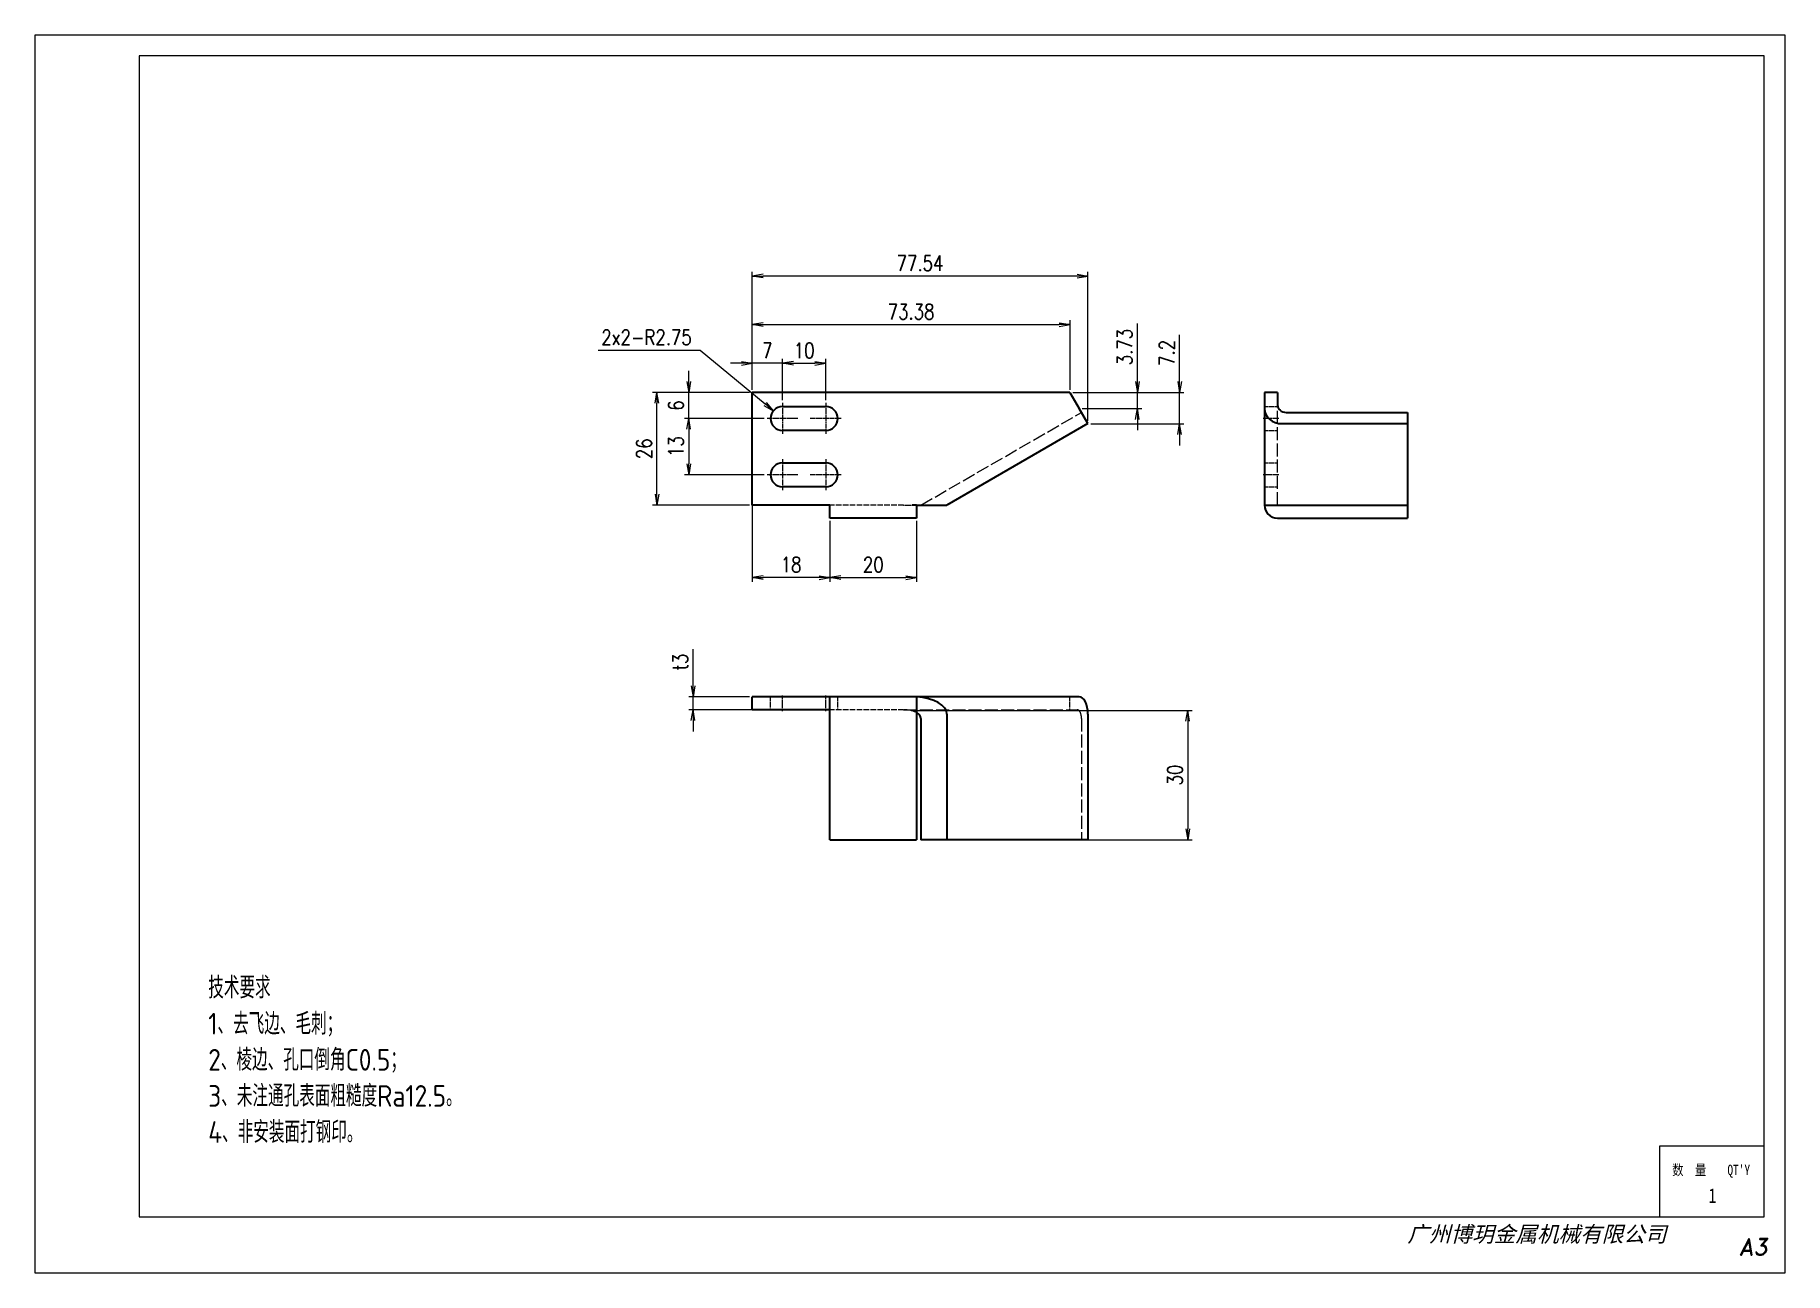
# Model space of a CAD drawing. Header units: millimetres. Extents: x 947 to 8432, y 980 to 2342.
# Drawn here: x 5480 to 5884.1, y 1550 to 1835.7 of the extents above; entities that cross this region are included whole.
import ezdxf
from ezdxf.enums import TextEntityAlignment as Align

# ---------------------------------------------------------------- set-up
doc = ezdxf.new("R2010")
doc.units = ezdxf.units.MM
doc.linetypes.add('AM_ISO02W050x2', pattern=[3.75, 3, -0.75])
doc.linetypes.add('AM_ISO08W050x2', pattern=[9, 6, -0.75, 1.5, -0.75])
doc.layers.add('DIM', color=3, linetype='Continuous')
for name, color, linetype, lineweight in [('中心线', 2, 'AM_ISO08W050x2', 18), ('图框BY', 7, 'Continuous', 0), ('标注线', 3, 'Continuous', 18), ('虚线', 1, 'AM_ISO02W050x2', 18)]:
    doc.layers.add(name, color=color, linetype=linetype, lineweight=lineweight)
doc.styles.add('DIM', font='romans.shx', dxfattribs={"width": 0.8, "bigfont": 'bigfont.shx'})
doc.styles.add('STYLE1', font='')
doc.styles.add('国标', font='simfang.ttf', dxfattribs={"width": 0.8})
doc.styles.add('机械长仿宋', font='gbenor.shx', dxfattribs={"height": 1, "bigfont": 'gbcbig.shx'})
doc.styles.add('标题字', font='romand.shx', dxfattribs={"oblique": 10, "bigfont": 'bigfont.shx'})
doc.styles.get('STYLE1').set_extended_font_data('SimSun')
doc.dimstyles.new('XR 1-1$0', dxfattribs={"dimtxt": 3.5, "dimasz": 2.5, "dimexe": 1, "dimexo": 0.625, "dimgap": 1.2, "dimtad": 1, "dimzin": 9, "dimdsep": 46, "dimtxsty": 'DIM', "dimblk": 'OPEN', "dimcen": 0, "dimclrd": 8, "dimclre": 8, "dimclrt": 2, "dimazin": 2, "dimtfac": 0.5, "dimtmove": 0, "dimatfit": 3, "dimldrblk": 'OPEN', "dimfxl": 1, "dimtolj": 2, "dimlwd": 18, "dimlwe": 18, "dimarcsym": 0})
doc.dimstyles.new('XR 1-1$4', dxfattribs={"dimtxt": 3.5, "dimasz": 2.5, "dimexe": 1, "dimexo": 0.625, "dimgap": 1.2, "dimtad": 1, "dimtoh": 1, "dimdsep": 46, "dimtxsty": 'DIM', "dimblk": 'OPEN', "dimcen": 0, "dimclrd": 8, "dimclre": 8, "dimclrt": 2, "dimazin": 2, "dimtfac": 0.5, "dimtofl": 0, "dimtmove": 0, "dimatfit": 3, "dimldrblk": 'OPEN', "dimfxl": 1, "dimtolj": 2, "dimlwd": 18, "dimlwe": 18, "dimarcsym": 0})

msp = doc.modelspace()

# ---------------------------------------------------------------- texts
at = {"layer": '图框BY', "style": '国标', "width": 0.8}
for s, p in [('数  量', (5858.01, 1572.577)), ("QT'Y ", (5870.76, 1572.577))]:
    msp.add_text(s, height=2.4051, dxfattribs=at).set_placement(p)
msp.add_text('1', height=3.367, dxfattribs=at).set_placement((5867.318, 1566.163), align=Align.CENTER)
at = {"layer": '图框BY', "lineweight": -3, "style": 'STYLE1', "oblique": 15}
msp.add_text('广州博玥金属机械有限公司', height=3.6557, dxfattribs=at).set_placement((5796.861, 1557.147))
at = {"layer": '图框BY', "style": '标题字', "oblique": 10}
msp.add_text('A3', height=3.8481, dxfattribs=at).set_placement((5876.755, 1556.025), align=Align.MIDDLE)
at = {"layer": '标注线', "color": 2, "insert": (5520, 1580), "char_height": 5, "width": 229.64922, "attachment_point": 7, "style": '机械长仿宋'}
msp.add_mtext('\\A2;技术要求\\P1、去飞边、毛刺；\\P2、棱边、孔口倒角C0.5；\\P3、未注通孔表面粗糙度Ra12.5。\\P4、非安装面打钢印。', dxfattribs=at)

# ---------------------------------------------------------------- blocks, each defined once
blk = doc.blocks.new('_Open')
at = {"color": 0, "linetype": 'ByBlock', "lineweight": -2}
for p, q in [((-1, 0.17), (0, 0)), ((-1, -0.17), (0, 0)), ((0, 0), (-1, 0))]:
    blk.add_line(p, q, dxfattribs=at)
blk = doc.blocks.new('*D270')
at = {"layer": 'DIM', "color": 8, "lineweight": 18, "transparency": 16777216}
for p, q in [((5644.96, 1753.22), (5622.58, 1753.22)), ((5623.58, 1729.72), (5623.58, 1750.72)), ((5644.96, 1727.22), (5622.58, 1727.22))]:
    blk.add_line(p, q, dxfattribs=at)
at = {"layer": 'DIM', "color": 8, "lineweight": 18, "transparency": 16777216, "xscale": 2.5, "yscale": 2.5, "zscale": 2.5}
for p, rotation in [((5623.58, 1753.22), 90), ((5623.58, 1727.22), 270)]:
    blk.add_blockref('_Open', p, dxfattribs=dict(at, rotation=rotation))
at = {"layer": 'DIM', "color": 2, "transparency": 16777216, "insert": (5620.63, 1740.22), "char_height": 3.5, "attachment_point": 5, "rotation": 90, "style": 'DIM'}
blk.add_mtext('\\A2;26', dxfattribs=at)
blk = doc.blocks.new('*D271')
at = {"layer": 'DIM', "color": 8, "lineweight": 18, "transparency": 16777216}
for p, q in [((5630.95, 1755.72), (5630.95, 1758.22)), ((5644.34, 1753.22), (5629.95, 1753.22)), ((5630.95, 1747.22), (5630.95, 1753.22)), ((5648.39, 1747.22), (5629.95, 1747.22)), ((5630.95, 1744.72), (5630.95, 1742.22))]:
    blk.add_line(p, q, dxfattribs=at)
at = {"layer": 'DIM', "color": 8, "lineweight": 18, "transparency": 16777216, "xscale": 2.5, "yscale": 2.5, "zscale": 2.5}
for p, rotation in [((5630.95, 1753.22), 270), ((5630.95, 1747.22), 90)]:
    blk.add_blockref('_Open', p, dxfattribs=dict(at, rotation=rotation))
at = {"layer": 'DIM', "color": 2, "transparency": 16777216, "insert": (5628, 1750.22), "char_height": 3.5, "attachment_point": 5, "rotation": 90, "style": 'DIM'}
blk.add_mtext('\\A2;6', dxfattribs=at)
blk = doc.blocks.new('*D272')
at = {"layer": 'DIM', "color": 8, "lineweight": 18, "transparency": 16777216}
for p, q in [((5645.59, 1753.84), (5645.59, 1769.9)), ((5718.97, 1753.84), (5718.97, 1769.9)), ((5648.09, 1768.9), (5716.47, 1768.9))]:
    blk.add_line(p, q, dxfattribs=at)
at = {"layer": 'DIM', "color": 8, "lineweight": 18, "transparency": 16777216, "xscale": 2.5, "yscale": 2.5, "zscale": 2.5, "rotation": 180}
blk.add_blockref('_Open', (5645.59, 1768.9), dxfattribs=at)
at = {"layer": 'DIM', "color": 8, "lineweight": 18, "transparency": 16777216, "xscale": 2.5, "yscale": 2.5, "zscale": 2.5}
blk.add_blockref('_Open', (5718.97, 1768.9), dxfattribs=at)
at = {"layer": 'DIM', "color": 2, "transparency": 16777216, "insert": (5682.28, 1771.85), "char_height": 3.5, "attachment_point": 5, "style": 'DIM'}
blk.add_mtext('\\A2;73.38', dxfattribs=at)
blk = doc.blocks.new('*D273')
at = {"layer": 'DIM', "color": 8, "lineweight": 18, "transparency": 16777216}
for p, q in [((5645.59, 1753.84), (5645.59, 1781.1)), ((5720.62, 1780.1), (5648.09, 1780.1)), ((5723.12, 1746.65), (5723.12, 1781.1))]:
    blk.add_line(p, q, dxfattribs=at)
at = {"layer": 'DIM', "color": 8, "lineweight": 18, "transparency": 16777216, "xscale": 2.5, "yscale": 2.5, "zscale": 2.5, "rotation": 180}
blk.add_blockref('_Open', (5645.59, 1780.1), dxfattribs=at)
at = {"layer": 'DIM', "color": 8, "lineweight": 18, "transparency": 16777216, "xscale": 2.5, "yscale": 2.5, "zscale": 2.5}
blk.add_blockref('_Open', (5723.12, 1780.1), dxfattribs=at)
at = {"layer": 'DIM', "color": 2, "transparency": 16777216, "insert": (5684.35, 1783.05), "char_height": 3.5, "attachment_point": 5, "style": 'DIM'}
blk.add_mtext('\\A2;77.54', dxfattribs=at)
blk = doc.blocks.new('*D274')
at = {"layer": 'DIM', "color": 8, "lineweight": 18, "transparency": 16777216}
for p, q in [((5734.54, 1755.72), (5734.54, 1769.15)), ((5719.59, 1753.22), (5735.54, 1753.22)), ((5734.54, 1749.49), (5734.54, 1753.22)), ((5721.75, 1749.49), (5735.54, 1749.49)), ((5734.54, 1746.99), (5734.54, 1744.49))]:
    blk.add_line(p, q, dxfattribs=at)
at = {"layer": 'DIM', "color": 8, "lineweight": 18, "transparency": 16777216, "xscale": 2.5, "yscale": 2.5, "zscale": 2.5}
for p, rotation in [((5734.54, 1753.22), 270), ((5734.54, 1749.49), 90)]:
    blk.add_blockref('_Open', p, dxfattribs=dict(at, rotation=rotation))
at = {"layer": 'DIM', "color": 2, "transparency": 16777216, "insert": (5731.59, 1763.69), "char_height": 3.5, "attachment_point": 5, "rotation": 90, "style": 'DIM'}
blk.add_mtext('\\A2;3.73', dxfattribs=at)
blk = doc.blocks.new('*D275')
at = {"layer": 'DIM', "color": 8, "lineweight": 18, "transparency": 16777216}
for p, q in [((5744.26, 1755.72), (5744.26, 1766.49)), ((5719.59, 1753.22), (5745.26, 1753.22)), ((5744.26, 1746.02), (5744.26, 1753.22)), ((5723.75, 1746.02), (5745.26, 1746.02)), ((5744.26, 1743.52), (5744.26, 1741.02))]:
    blk.add_line(p, q, dxfattribs=at)
at = {"layer": 'DIM', "color": 8, "lineweight": 18, "transparency": 16777216, "xscale": 2.5, "yscale": 2.5, "zscale": 2.5}
for p, rotation in [((5744.26, 1753.22), 270), ((5744.26, 1746.02), 90)]:
    blk.add_blockref('_Open', p, dxfattribs=dict(at, rotation=rotation))
at = {"layer": 'DIM', "color": 2, "transparency": 16777216, "insert": (5741.31, 1762.35), "char_height": 3.5, "attachment_point": 5, "rotation": 90, "style": 'DIM'}
blk.add_mtext('\\A2;7.2', dxfattribs=at)
blk = doc.blocks.new('*D276')
at = {"layer": 'DIM', "color": 8, "lineweight": 18, "transparency": 16777216}
for p, q in [((5648.39, 1747.22), (5629.95, 1747.22)), ((5630.95, 1744.72), (5630.95, 1736.72)), ((5648.39, 1734.22), (5629.95, 1734.22))]:
    blk.add_line(p, q, dxfattribs=at)
at = {"layer": 'DIM', "color": 8, "lineweight": 18, "transparency": 16777216, "xscale": 2.5, "yscale": 2.5, "zscale": 2.5}
for p, rotation in [((5630.95, 1747.22), 90), ((5630.95, 1734.22), 270)]:
    blk.add_blockref('_Open', p, dxfattribs=dict(at, rotation=rotation))
at = {"layer": 'DIM', "color": 2, "transparency": 16777216, "insert": (5628, 1740.72), "char_height": 3.5, "attachment_point": 5, "rotation": 90, "style": 'DIM'}
blk.add_mtext('\\A2;13', dxfattribs=at)
blk = doc.blocks.new('*D277')
at = {"layer": 'DIM', "color": 8, "lineweight": 18, "transparency": 16777216}
for p, q in [((5610, 1763.01), (5633.6, 1763.01)), ((5633.6, 1763.01), (5648.55, 1750.58))]:
    blk.add_line(p, q, dxfattribs=at)
at = {"layer": 'DIM', "color": 8, "lineweight": 18, "transparency": 16777216, "xscale": 2.5, "yscale": 2.5, "zscale": 2.5, "rotation": 320.2516213028784}
blk.add_blockref('_Open', (5650.47, 1748.98), dxfattribs=at)
at = {"layer": 'DIM', "color": 2, "transparency": 16777216, "insert": (5621.2, 1765.96), "char_height": 3.5, "attachment_point": 5, "style": 'DIM'}
blk.add_mtext('\\A2;\\A2;2x2-R2.75', dxfattribs=at)
blk = doc.blocks.new('*D278')
at = {"layer": 'DIM', "color": 8, "lineweight": 18, "transparency": 16777216}
for p, q in [((5643.09, 1759.96), (5640.59, 1759.96)), ((5645.59, 1753.84), (5645.59, 1760.96)), ((5652.59, 1759.96), (5645.59, 1759.96)), ((5652.59, 1751.42), (5652.59, 1760.96)), ((5655.09, 1759.96), (5657.59, 1759.96))]:
    blk.add_line(p, q, dxfattribs=at)
at = {"layer": 'DIM', "color": 8, "lineweight": 18, "transparency": 16777216, "xscale": 2.5, "yscale": 2.5, "zscale": 2.5}
blk.add_blockref('_Open', (5645.59, 1759.96), dxfattribs=at)
at = {"layer": 'DIM', "color": 8, "lineweight": 18, "transparency": 16777216, "xscale": 2.5, "yscale": 2.5, "zscale": 2.5, "rotation": 180}
blk.add_blockref('_Open', (5652.59, 1759.96), dxfattribs=at)
at = {"layer": 'DIM', "color": 2, "transparency": 16777216, "insert": (5649.09, 1762.91), "char_height": 3.5, "attachment_point": 5, "style": 'DIM'}
blk.add_mtext('\\A2;7', dxfattribs=at)
blk = doc.blocks.new('*D279')
at = {"layer": 'DIM', "color": 8, "lineweight": 18, "transparency": 16777216}
for p, q in [((5652.59, 1751.42), (5652.59, 1760.96)), ((5655.09, 1759.96), (5660.09, 1759.96)), ((5662.59, 1751.42), (5662.59, 1760.96))]:
    blk.add_line(p, q, dxfattribs=at)
at = {"layer": 'DIM', "color": 8, "lineweight": 18, "transparency": 16777216, "xscale": 2.5, "yscale": 2.5, "zscale": 2.5, "rotation": 180}
blk.add_blockref('_Open', (5652.59, 1759.96), dxfattribs=at)
at = {"layer": 'DIM', "color": 8, "lineweight": 18, "transparency": 16777216, "xscale": 2.5, "yscale": 2.5, "zscale": 2.5}
blk.add_blockref('_Open', (5662.59, 1759.96), dxfattribs=at)
at = {"layer": 'DIM', "color": 2, "transparency": 16777216, "insert": (5657.59, 1762.91), "char_height": 3.5, "attachment_point": 5, "style": 'DIM'}
blk.add_mtext('\\A2;10', dxfattribs=at)
blk = doc.blocks.new('*D280')
at = {"layer": 'DIM', "color": 8, "lineweight": 18, "transparency": 16777216}
for p, q in [((5645.59, 1728.6), (5645.59, 1709.51)), ((5663.55, 1723.59), (5663.55, 1709.51)), ((5661.05, 1710.51), (5648.09, 1710.51))]:
    blk.add_line(p, q, dxfattribs=at)
at = {"layer": 'DIM', "color": 8, "lineweight": 18, "transparency": 16777216, "xscale": 2.5, "yscale": 2.5, "zscale": 2.5, "rotation": 180}
blk.add_blockref('_Open', (5645.59, 1710.51), dxfattribs=at)
at = {"layer": 'DIM', "color": 8, "lineweight": 18, "transparency": 16777216, "xscale": 2.5, "yscale": 2.5, "zscale": 2.5}
blk.add_blockref('_Open', (5663.55, 1710.51), dxfattribs=at)
at = {"layer": 'DIM', "color": 2, "transparency": 16777216, "insert": (5654.57, 1713.46), "char_height": 3.5, "attachment_point": 5, "style": 'DIM'}
blk.add_mtext('\\A2;18', dxfattribs=at)
blk = doc.blocks.new('*D281')
at = {"layer": 'DIM', "color": 8, "lineweight": 18, "transparency": 16777216}
for p, q in [((5663.55, 1723.59), (5663.55, 1709.51)), ((5683.55, 1723.59), (5683.55, 1709.51)), ((5666.05, 1710.51), (5681.05, 1710.51))]:
    blk.add_line(p, q, dxfattribs=at)
at = {"layer": 'DIM', "color": 8, "lineweight": 18, "transparency": 16777216, "xscale": 2.5, "yscale": 2.5, "zscale": 2.5, "rotation": 180}
blk.add_blockref('_Open', (5663.55, 1710.51), dxfattribs=at)
at = {"layer": 'DIM', "color": 8, "lineweight": 18, "transparency": 16777216, "xscale": 2.5, "yscale": 2.5, "zscale": 2.5}
blk.add_blockref('_Open', (5683.55, 1710.51), dxfattribs=at)
at = {"layer": 'DIM', "color": 2, "transparency": 16777216, "insert": (5673.55, 1713.46), "char_height": 3.5, "attachment_point": 5, "style": 'DIM'}
blk.add_mtext('\\A2;20', dxfattribs=at)
blk = doc.blocks.new('*D282')
at = {"layer": 'DIM', "color": 8, "lineweight": 18, "transparency": 16777216}
for p, q in [((5631.95, 1685.5), (5631.95, 1694)), ((5644.96, 1683), (5630.95, 1683)), ((5631.95, 1680), (5631.95, 1683)), ((5647.09, 1680), (5630.95, 1680)), ((5631.95, 1677.5), (5631.95, 1675))]:
    blk.add_line(p, q, dxfattribs=at)
at = {"layer": 'DIM', "color": 8, "lineweight": 18, "transparency": 16777216, "xscale": 2.5, "yscale": 2.5, "zscale": 2.5}
for p, rotation in [((5631.95, 1683), 270), ((5631.95, 1680), 90)]:
    blk.add_blockref('_Open', p, dxfattribs=dict(at, rotation=rotation))
at = {"layer": 'DIM', "color": 2, "transparency": 16777216, "insert": (5629, 1691), "char_height": 3.5, "attachment_point": 5, "rotation": 90, "style": 'DIM'}
blk.add_mtext('\\A2;t3', dxfattribs=at)
blk = doc.blocks.new('*D283')
at = {"layer": 'DIM', "color": 8, "lineweight": 18, "transparency": 16777216}
for p, q in [((5682.72, 1679.85), (5747.15, 1679.85)), ((5746.15, 1677.35), (5746.15, 1652.5)), ((5691.18, 1650), (5747.15, 1650))]:
    blk.add_line(p, q, dxfattribs=at)
at = {"layer": 'DIM', "color": 8, "lineweight": 18, "transparency": 16777216, "xscale": 2.5, "yscale": 2.5, "zscale": 2.5}
for p, rotation in [((5746.15, 1679.85), 90), ((5746.15, 1650), 270)]:
    blk.add_blockref('_Open', p, dxfattribs=dict(at, rotation=rotation))
at = {"layer": 'DIM', "color": 2, "transparency": 16777216, "insert": (5743.2, 1664.92), "char_height": 3.5, "attachment_point": 5, "rotation": 90, "style": 'DIM'}
blk.add_mtext('\\A2;30', dxfattribs=at)

# ---------------------------------------------------------------- dimensions: what is measured, and where the dimension line sits
at = {"layer": 'DIM'}
for base, p1, p2, picture, middle in [((5645.585, 1780.101), (5723.121, 1746.023), (5645.585, 1753.219), '*D273', (5684.353, 1783.051)), ((5718.967, 1768.902), (5645.585, 1753.219), (5718.967, 1753.219), '*D272', (5682.276, 1771.852)), ((5645.585, 1759.96), (5652.585, 1750.794), (5645.585, 1753.219), '*D278', (5649.085, 1762.91)), ((5662.585, 1759.96), (5652.585, 1750.794), (5662.585, 1750.794), '*D279', (5657.585, 1762.91)), ((5683.552, 1710.513), (5663.552, 1724.219), (5683.552, 1724.219), '*D281', (5673.552, 1713.463))]:
    dim = msp.add_linear_dim(base=base, p1=p1, p2=p2, dimstyle='XR 1-1$0', dxfattribs=at)
    dim.commit()
    dim.dimension.update_dxf_attribs({"geometry": picture, "text_midpoint": middle})
dim = msp.add_radius_dim(center=(5652.585, 1747.219), mpoint=(5650.471, 1748.977), text='\\A2;2x2-<>', dimstyle='XR 1-1$4', override={"dimtxsty": 'DIM'}, dxfattribs=at)
dim.commit()
dim.dimension.update_dxf_attribs({"geometry": '*D277', "text_midpoint": (5621.2, 1763.008), "dimtype": 164})
for base, p1, p2, picture, middle in [((5734.539, 1753.219), (5721.121, 1749.487), (5718.967, 1753.219), '*D274', (5731.589, 1763.686)), ((5744.264, 1753.219), (5723.121, 1746.023), (5718.967, 1753.219), '*D275', (5741.314, 1762.352)), ((5630.947, 1753.219), (5649.01, 1747.219), (5644.96, 1753.219), '*D271', (5627.997, 1750.219)), ((5623.58, 1753.219), (5645.585, 1727.219), (5645.585, 1753.219), '*D270', (5620.63, 1740.219)), ((5630.947, 1734.219), (5649.01, 1747.219), (5649.01, 1734.219), '*D276', (5627.997, 1740.719))]:
    dim = msp.add_linear_dim(base=base, p1=p1, p2=p2, angle=90, dimstyle='XR 1-1$0', dxfattribs=at)
    dim.commit()
    dim.dimension.update_dxf_attribs({"geometry": picture, "text_midpoint": middle})
dim = msp.add_linear_dim(base=(5645.585, 1710.513), p1=(5663.552, 1724.219), p2=(5645.585, 1729.227), dimstyle='XR 1-1$0', override={"dimdec": 1}, dxfattribs=at)
dim.commit()
dim.dimension.update_dxf_attribs({"geometry": '*D280', "text_midpoint": (5654.569, 1713.463)})
for base, p1, p2, override, picture, middle in [((5631.95, 1683), (5647.717, 1680), (5645.585, 1683), {"dimpost": 't<>'}, '*D282', (5629, 1691)), ((5746.151, 1650), (5682.095, 1679.845), (5690.552, 1650), {"dimdec": 0}, '*D283', (5743.201, 1664.923))]:
    dim = msp.add_linear_dim(base=base, p1=p1, p2=p2, angle=90, dimstyle='XR 1-1$0', override=override, dxfattribs=at)
    dim.commit()
    dim.dimension.update_dxf_attribs({"geometry": picture, "text_midpoint": middle})

# ---------------------------------------------------------------- linework, layer by layer
at = {"color": 7, "lineweight": 35}
for p, q in [((5718.967, 1753.219), (5645.585, 1753.219)), ((5645.585, 1727.219), (5645.585, 1753.219)), ((5723.121, 1746.023), (5690.552, 1727.219)), ((5763.876, 1749.487), (5763.876, 1727.219)), ((5767.876, 1746.023), (5796.876, 1746.023)), ((5768.876, 1748.621), (5796.876, 1748.621)), ((5767.876, 1727.219), (5796.876, 1727.219)), ((5683.552, 1724.219), (5663.552, 1724.219)), ((5766.876, 1724.219), (5796.875, 1724.219)), ((5721.121, 1683), (5682.552, 1683)), ((5663.552, 1650.001), (5663.552, 1680)), ((5683.552, 1680), (5683.552, 1650.001)), ((5684.552, 1678), (5684.552, 1650)), ((5690.552, 1679), (5690.552, 1650)), ((5723.121, 1679), (5723.121, 1650)), ((5663.552, 1650.001), (5683.552, 1650.001)), ((5723.121, 1650), (5690.552, 1650))]:
    msp.add_line(p, q, dxfattribs=at)
at = {"color": 7, "lineweight": 35, "ltscale": 0.25}
for p, q in [((5652.585, 1749.969), (5662.585, 1749.969)), ((5662.585, 1744.469), (5652.585, 1744.469)), ((5652.585, 1736.969), (5662.585, 1736.969)), ((5662.585, 1731.469), (5652.585, 1731.469))]:
    msp.add_line(p, q, dxfattribs=at)
at = {"color": 7, "lineweight": 35, "ltscale": 0.107735}
msp.add_line((5718.967, 1753.219), (5721.121, 1749.487), dxfattribs=at)
at = {"color": 7, "lineweight": 35, "ltscale": 0.075}
for p, q in [((5766.876, 1753.219), (5763.876, 1753.219)), ((5663.552, 1724.219), (5663.552, 1727.219)), ((5683.552, 1727.219), (5683.552, 1724.219)), ((5796.875, 1727.219), (5796.875, 1724.219)), ((5645.585, 1680), (5645.585, 1683)), ((5663.552, 1680), (5663.552, 1683)), ((5683.552, 1683), (5683.552, 1680))]:
    msp.add_line(p, q, dxfattribs=at)
at = {"color": 7, "lineweight": 35, "ltscale": 0.093301}
msp.add_line((5763.876, 1753.219), (5763.876, 1749.487), dxfattribs=at)
at = {"color": 7, "lineweight": 35, "ltscale": 0.071651}
msp.add_line((5766.876, 1753.219), (5766.876, 1750.353), dxfattribs=at)
at = {"color": 7, "lineweight": 35, "ltscale": 0.1}
msp.add_line((5723.121, 1746.023), (5721.121, 1749.487), dxfattribs=at)
at = {"color": 7, "lineweight": 35, "ltscale": 0.064952}
msp.add_line((5796.876, 1748.621), (5796.876, 1746.023), dxfattribs=at)
at = {"color": 7, "lineweight": 35, "ltscale": 0.470096}
msp.add_line((5796.876, 1746.023), (5796.876, 1727.219), dxfattribs=at)
at = {"color": 7, "lineweight": 35, "ltscale": 0.449167}
for p, q in [((5663.552, 1727.219), (5645.585, 1727.219)), ((5663.552, 1683), (5645.585, 1683)), ((5663.552, 1680), (5645.585, 1680))]:
    msp.add_line(p, q, dxfattribs=at)
at = {"color": 7, "lineweight": 35, "ltscale": 0.025}
for p, q in [((5683.552, 1727.219), (5682.552, 1727.219)), ((5683.552, 1683), (5682.552, 1683))]:
    msp.add_line(p, q, dxfattribs=at)
at = {"color": 7, "lineweight": 35, "ltscale": 0.175}
msp.add_line((5683.552, 1727.219), (5690.552, 1727.219), dxfattribs=at)
at = {"color": 7, "lineweight": 35, "ltscale": 0.000784326}
msp.add_line((5763.876, 1727.219), (5763.907, 1727.219), dxfattribs=at)
at = {"color": 7, "lineweight": 35, "ltscale": 0.099216}
msp.add_line((5763.907, 1727.219), (5767.876, 1727.219), dxfattribs=at)
at = {"color": 7, "lineweight": 35, "ltscale": 0.475}
msp.add_line((5682.552, 1683), (5663.552, 1683), dxfattribs=at)
at = {"color": 7, "lineweight": 35, "ltscale": 0.15}
msp.add_line((5690.552, 1650), (5684.552, 1650), dxfattribs=at)
at = {"color": 7, "lineweight": 35}
for centre, radius, start, end in [((5652.585, 1747.219), 2.75, 90, 270), ((5662.585, 1747.219), 2.75, 270, 90), ((5652.585, 1734.219), 2.75, 90, 270), ((5662.585, 1734.219), 2.75, 270, 90), ((5766.876, 1727.219), 3, 180, 270)]:
    msp.add_arc(centre, radius, start, end, dxfattribs=at)
for centre, major_axis, ratio, start_param, end_param in [((5768.876, 1750.353), (2, 0), 0.8660254, 3.1415927, 4.712389), ((5767.876, 1749.487), (4, 0), 0.8660254, 3.1415927, 4.712389), ((5682.552, 1679), (-8, 0), 0.5, 3.1415927, 4.5870611), ((5721.121, 1679), (0, -4), 0.5, 1.5707963, 3.1415927), ((5680.551, 1678), (4.001, 0), 0.4999553, 6.2831636, 7.0058166)]:
    msp.add_ellipse(centre, major_axis=major_axis, ratio=ratio, start_param=start_param, end_param=end_param, dxfattribs=at)
at = {"layer": '中心线', "ltscale": 0.178751}
for p, q in [((5652.585, 1750.794), (5652.585, 1743.644)), ((5662.585, 1750.794), (5662.585, 1743.644)), ((5652.585, 1737.794), (5652.585, 1730.644)), ((5662.585, 1737.794), (5662.585, 1730.644))]:
    msp.add_line(p, q, dxfattribs=at)
at = {"layer": '中心线', "ltscale": 0.178749}
for p, q in [((5656.16, 1747.219), (5649.01, 1747.219)), ((5656.16, 1734.219), (5649.01, 1734.219))]:
    msp.add_line(p, q, dxfattribs=at)
at = {"layer": '中心线', "ltscale": 0.17875}
for p, q in [((5666.16, 1747.219), (5659.01, 1747.219)), ((5666.16, 1734.219), (5659.01, 1734.219))]:
    msp.add_line(p, q, dxfattribs=at)
at = {"layer": '中心线', "ltscale": 0.090015}
for p, q in [((5767.176, 1747.219), (5763.575, 1747.219)), ((5767.176, 1734.219), (5763.575, 1734.219))]:
    msp.add_line(p, q, dxfattribs=at)
at = {"layer": '中心线', "ltscale": 0.089999}
for p, q in [((5652.585, 1679.7), (5652.585, 1683.3)), ((5662.585, 1679.7), (5662.585, 1683.3))]:
    msp.add_line(p, q, dxfattribs=at)
at = {"layer": '图框BY'}
msp.add_lwpolyline([(5884.051, 1835.722), (5480, 1835.722), (5480, 1550), (5884.051, 1550)], close=True, dxfattribs=at)
for points in [[(5504.051, 1830.911), (5504.051, 1562.987), (5879.241, 1562.987), (5879.241, 1830.911), (5504.051, 1830.911)], [(5855.19, 1562.987), (5855.19, 1579.342), (5879.241, 1579.342)]]:
    msp.add_lwpolyline(points, dxfattribs=at)
at = {"layer": '虚线', "ltscale": 0.075}
for p, q in [((5763.876, 1749.969), (5766.876, 1749.969)), ((5763.876, 1744.469), (5766.876, 1744.469)), ((5763.876, 1736.969), (5766.876, 1736.969)), ((5763.876, 1731.469), (5766.876, 1731.469)), ((5680.552, 1727.219), (5683.552, 1727.219)), ((5649.835, 1680), (5649.835, 1683)), ((5649.835, 1680), (5649.835, 1683)), ((5665.335, 1680), (5665.335, 1683)), ((5665.335, 1680), (5665.335, 1683)), ((5718.967, 1680), (5718.967, 1683))]:
    msp.add_line(p, q, dxfattribs=at)
at = {"layer": '虚线'}
for p, q in [((5766.876, 1727.219), (5766.876, 1750.353)), ((5684.552, 1727.219), (5721.621, 1748.621)), ((5680.552, 1680), (5720.621, 1680)), ((5721.621, 1678), (5721.621, 1650))]:
    msp.add_line(p, q, dxfattribs=at)
at = {"layer": '虚线', "ltscale": 0.425}
for p, q in [((5680.552, 1727.219), (5663.552, 1727.219)), ((5680.552, 1680), (5663.552, 1680))]:
    msp.add_line(p, q, dxfattribs=at)
at = {"layer": '虚线'}
msp.add_arc((5682.553, 1667.082), 15.918, 86.40272, 90.00455, dxfattribs=at)
for centre, major_axis, ratio, start_param, end_param in [((5680.552, 1678), (4, 0), 0.4999838, 0.7227465, 1.5708484), ((5720.621, 1678), (0, -2), 0.5, 1.5707963, 3.1415927)]:
    msp.add_ellipse(centre, major_axis=major_axis, ratio=ratio, start_param=start_param, end_param=end_param, dxfattribs=at)

msp.set_redraw_order([(e.dxf.handle, doc.entitydb.next_handle()) for e in msp.query("TEXT MTEXT ATTDEF DIMENSION ARC_DIMENSION")])  # texts and dimensions are drawn at this point

doc.saveas('drawing.dxf')
